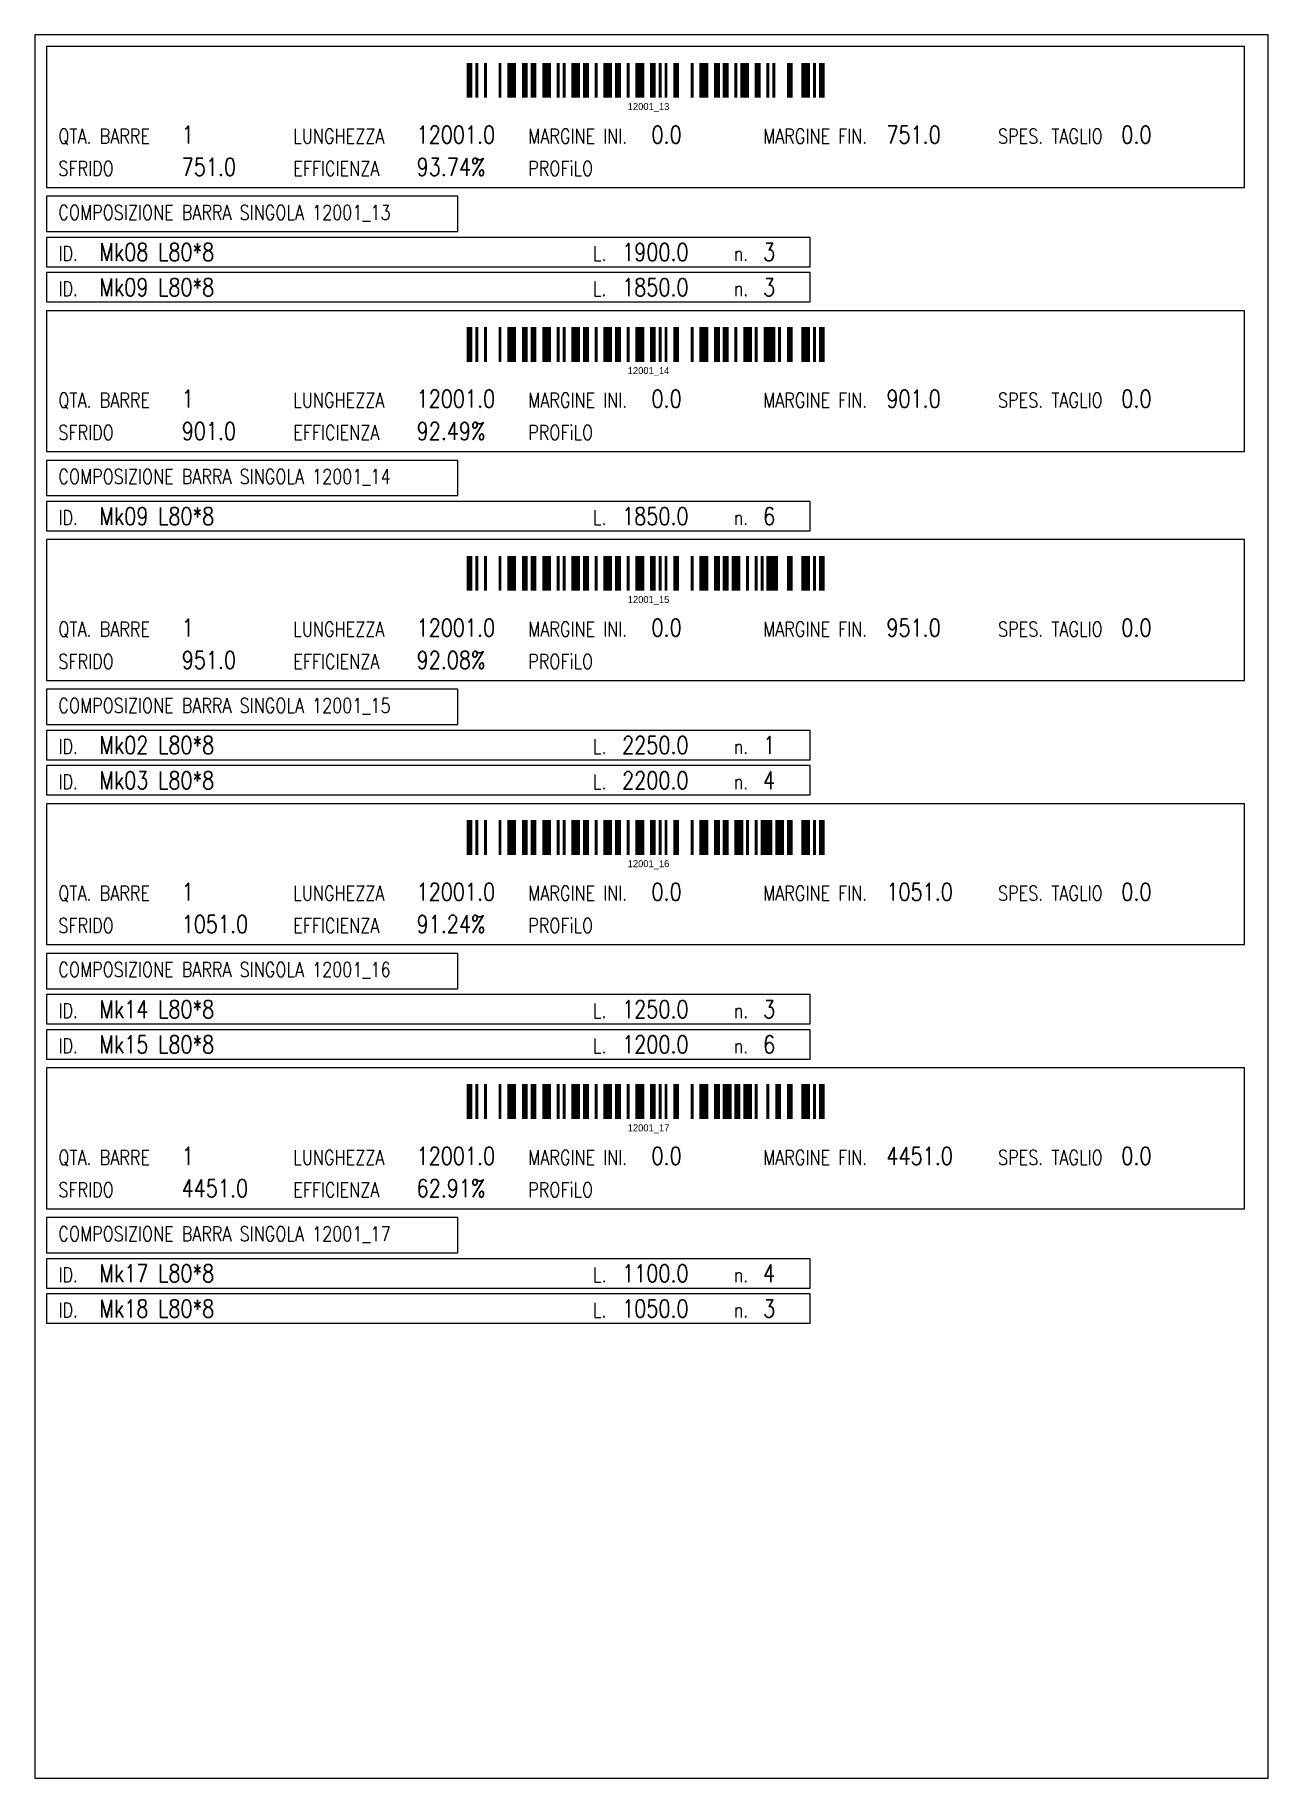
# Model space of a CAD drawing. Header units: millimetres. Extents: x -56 to 421004, y -1 to 91234.
# Drawn here: x 251624 to 263798, y 38392 to 55611 of the extents above; entities that cross this region are included whole.
import ezdxf
from ezdxf.enums import TextEntityAlignment as Align

# ---------------------------------------------------------------- set-up
doc = ezdxf.new("R2010")
doc.units = ezdxf.units.MM
doc.styles.add('EasyCutStyle', font='romans.shx', dxfattribs={"width": 0.8})

msp = doc.modelspace()

# ---------------------------------------------------------------- texts
at = {"color": 1, "style": 'EasyCutStyle', "width": 0.8}
for s, height, p in [('QTA. BARRE', 144.94, (251855.45, 54538.18)), ('LUNGHEZZA', 144.94, (254174.48, 54538.18)), ('MARGINE INI.', 144.9395, (256493.52, 54538.18)), ('MARGINE FIN.', 144.9395, (258812.55, 54538.18)), ('SPES. TAGLIO', 144.9395, (261131.58, 54538.18)), ('SFRIDO', 144.94, (251855.45, 54219.32)), ('EFFICIENZA', 144.94, (254174.48, 54219.32)), ('PROFiLO', 144.94, (256493.52, 54219.32)), ('ID.', 144.94, (251855.45, 53378.67)), ('L.', 144.94, (257131.25, 53378.67)), ('n.', 144.94, (258522.67, 53378.67)), ('ID.', 144.94, (251855.45, 53030.81)), ('L.', 144.94, (257131.25, 53030.81)), ('n.', 144.94, (258522.67, 53030.81)), ('QTA. BARRE', 144.94, (251855.45, 51929.27)), ('LUNGHEZZA', 144.94, (254174.48, 51929.27)), ('MARGINE INI.', 144.9395, (256493.52, 51929.27)), ('MARGINE FIN.', 144.9395, (258812.55, 51929.27)), ('SPES. TAGLIO', 144.9395, (261131.58, 51929.27)), ('SFRIDO', 144.94, (251855.45, 51610.4)), ('EFFICIENZA', 144.94, (254174.48, 51610.4)), ('PROFiLO', 144.94, (256493.52, 51610.4)), ('ID.', 144.94, (251855.45, 50769.76)), ('L.', 144.94, (257131.25, 50769.76)), ('n.', 144.94, (258522.67, 50769.76)), ('QTA. BARRE', 144.94, (251855.45, 49668.21)), ('LUNGHEZZA', 144.94, (254174.48, 49668.21)), ('MARGINE INI.', 144.9395, (256493.52, 49668.21)), ('MARGINE FIN.', 144.9395, (258812.55, 49668.21)), ('SPES. TAGLIO', 144.9395, (261131.58, 49668.21)), ('SFRIDO', 144.94, (251855.45, 49349.35)), ('EFFICIENZA', 144.94, (254174.48, 49349.35)), ('PROFiLO', 144.94, (256493.52, 49349.35)), ('ID.', 144.94, (251855.45, 48508.7)), ('L.', 144.94, (257131.25, 48508.7)), ('n.', 144.94, (258522.67, 48508.7)), ('ID.', 144.94, (251855.45, 48160.84)), ('L.', 144.94, (257131.25, 48160.84)), ('n.', 144.94, (258522.67, 48160.84)), ('QTA. BARRE', 144.94, (251855.45, 47059.3)), ('LUNGHEZZA', 144.94, (254174.48, 47059.3)), ('MARGINE INI.', 144.9395, (256493.52, 47059.3)), ('MARGINE FIN.', 144.9395, (258812.55, 47059.3)), ('SPES. TAGLIO', 144.9395, (261131.58, 47059.3)), ('SFRIDO', 144.94, (251855.45, 46740.44)), ('EFFICIENZA', 144.94, (254174.48, 46740.44)), ('PROFiLO', 144.94, (256493.52, 46740.44)), ('ID.', 144.94, (251855.45, 45899.79)), ('L.', 144.94, (257131.25, 45899.79)), ('n.', 144.94, (258522.67, 45899.79)), ('ID.', 144.94, (251855.45, 45551.93)), ('L.', 144.94, (257131.25, 45551.93)), ('n.', 144.94, (258522.67, 45551.93)), ('QTA. BARRE', 144.94, (251855.45, 44450.39)), ('LUNGHEZZA', 144.94, (254174.48, 44450.39)), ('MARGINE INI.', 144.9395, (256493.52, 44450.39)), ('MARGINE FIN.', 144.9395, (258812.55, 44450.39)), ('SPES. TAGLIO', 144.9395, (261131.58, 44450.39)), ('SFRIDO', 144.94, (251855.45, 44131.53)), ('EFFICIENZA', 144.94, (254174.48, 44131.53)), ('PROFiLO', 144.94, (256493.52, 44131.53)), ('ID.', 144.94, (251855.45, 43290.88)), ('L.', 144.94, (257131.25, 43290.88)), ('n.', 144.94, (258522.67, 43290.88)), ('ID.', 144.94, (251855.45, 42943.02)), ('L.', 144.94, (257131.25, 42943.02)), ('n.', 144.94, (258522.67, 42943.02))]:
    msp.add_text(s, height=height, dxfattribs=at).set_placement(p)
at = {"color": 3, "style": 'EasyCutStyle', "width": 0.8}
for s, height, p in [('1', 173.93, (253072.94, 54538.18)), ('12001.0', 173.927, (255391.98, 54538.18)), ('0.0', 173.927, (257711.01, 54538.18)), ('751.0', 173.927, (260030.04, 54538.18)), ('0.0', 173.927, (262349.07, 54538.18)), ('751.0', 173.927, (253072.94, 54219.32)), ('93.74%', 173.927, (255391.98, 54219.32)), ('Mk08 L80*8', 173.927, (252261.28, 53378.67)), ('1900.0', 173.927, (257421.13, 53378.67)), ('3', 173.93, (258812.55, 53378.67)), ('Mk09 L80*8', 173.927, (252261.28, 53030.81)), ('1850.0', 173.927, (257421.13, 53030.81)), ('3', 173.93, (258812.55, 53030.81)), ('1', 173.93, (253072.94, 51929.27)), ('12001.0', 173.927, (255391.98, 51929.27)), ('0.0', 173.927, (257711.01, 51929.27)), ('901.0', 173.927, (260030.04, 51929.27)), ('0.0', 173.927, (262349.07, 51929.27)), ('901.0', 173.927, (253072.94, 51610.4)), ('92.49%', 173.927, (255391.98, 51610.4)), ('Mk09 L80*8', 173.927, (252261.28, 50769.76)), ('1850.0', 173.927, (257421.13, 50769.76)), ('6', 173.93, (258812.55, 50769.76)), ('1', 173.93, (253072.94, 49668.21)), ('12001.0', 173.927, (255391.98, 49668.21)), ('0.0', 173.927, (257711.01, 49668.21)), ('951.0', 173.927, (260030.04, 49668.21)), ('0.0', 173.927, (262349.07, 49668.21)), ('951.0', 173.927, (253072.94, 49349.35)), ('92.08%', 173.927, (255391.98, 49349.35)), ('Mk02 L80*8', 173.927, (252261.28, 48508.7)), ('2250.0', 173.927, (257421.13, 48508.7)), ('1', 173.93, (258812.55, 48508.7)), ('Mk03 L80*8', 173.927, (252261.28, 48160.84)), ('2200.0', 173.927, (257421.13, 48160.84)), ('4', 173.93, (258812.55, 48160.84)), ('1', 173.93, (253072.94, 47059.3)), ('12001.0', 173.927, (255391.98, 47059.3)), ('0.0', 173.927, (257711.01, 47059.3)), ('1051.0', 173.927, (260030.04, 47059.3)), ('0.0', 173.927, (262349.07, 47059.3)), ('1051.0', 173.927, (253072.94, 46740.44)), ('91.24%', 173.927, (255391.98, 46740.44)), ('Mk14 L80*8', 173.927, (252261.28, 45899.79)), ('1250.0', 173.927, (257421.13, 45899.79)), ('3', 173.93, (258812.55, 45899.79)), ('Mk15 L80*8', 173.927, (252261.28, 45551.93)), ('1200.0', 173.927, (257421.13, 45551.93)), ('6', 173.93, (258812.55, 45551.93)), ('1', 173.93, (253072.94, 44450.39)), ('12001.0', 173.927, (255391.98, 44450.39)), ('0.0', 173.927, (257711.01, 44450.39)), ('4451.0', 173.927, (260030.04, 44450.39)), ('0.0', 173.927, (262349.07, 44450.39)), ('4451.0', 173.927, (253072.94, 44131.53)), ('62.91%', 173.927, (255391.98, 44131.53)), ('Mk17 L80*8', 173.927, (252261.28, 43290.88)), ('1100.0', 173.927, (257421.13, 43290.88)), ('4', 173.93, (258812.55, 43290.88)), ('Mk18 L80*8', 173.927, (252261.28, 42943.02)), ('1050.0', 173.927, (257421.13, 42943.02)), ('3', 173.93, (258812.55, 42943.02))]:
    msp.add_text(s, height=height, dxfattribs=at).set_placement(p)
at = {"color": 2, "style": 'EasyCutStyle', "width": 0.8}
for s, p in [('COMPOSIZIONE BARRA SINGOLA 12001_13', (251855.45, 53784.5)), ('COMPOSIZIONE BARRA SINGOLA 12001_14', (251855.45, 51175.59)), ('COMPOSIZIONE BARRA SINGOLA 12001_15', (251855.45, 48914.53)), ('COMPOSIZIONE BARRA SINGOLA 12001_16', (251855.45, 46305.62)), ('COMPOSIZIONE BARRA SINGOLA 12001_17', (251855.45, 43696.71))]:
    msp.add_text(s, height=144.9395, dxfattribs=at).set_placement(p)

# ---------------------------------------------------------------- blocks, each defined once
blk = doc.blocks.new('BARCODE128_12001_13')
at = {"linetype": 'Continuous'}
for points, const_width in [([(1, 0), (1, 12)], 2), ([(3.5, 0), (3.5, 12)], 1), ([(6.5, 0), (6.5, 12)], 1), ([(11.5, 0), (11.5, 12)], 1), ([(15.5, 0), (15.5, 12)], 3), ([(20, 0), (20, 12)], 2), ([(23, 0), (23, 12)], 2), ([(27.5, 0), (27.5, 12)], 3), ([(31.5, 0), (31.5, 12)], 1), ([(33.5, 0), (33.5, 12)], 1), ([(37.5, 0), (37.5, 12)], 3), ([(41, 0), (41, 12)], 2), ([(44.5, 0), (44.5, 12)], 1), ([(48.5, 0), (48.5, 12)], 3), ([(52, 0), (52, 12)], 2), ([(55.5, 0), (55.5, 12)], 1), ([(59.5, 0), (59.5, 12)], 3), ([(64, 0), (64, 12)], 2), ([(66.5, 0), (66.5, 12)], 1), ([(68.5, 0), (68.5, 12)], 1), ([(72, 0), (72, 12)], 2), ([(77.5, 0), (77.5, 12)], 1), ([(81.5, 0), (81.5, 12)], 3), ([(86, 0), (86, 12)], 2), ([(89, 0), (89, 12)], 2), ([(92.5, 0), (92.5, 12)], 1), ([(95.5, 0), (95.5, 12)], 3), ([(100, 0), (100, 12)], 2), ([(103.5, 0), (103.5, 12)], 1), ([(105.5, 0), (105.5, 12)], 1), ([(111, 0), (111, 12)], 2), ([(116.5, 0), (116.5, 12)], 3), ([(119.5, 0), (119.5, 12)], 1), ([(122, 0), (122, 12)], 2)]:
    blk.add_lwpolyline(points, dxfattribs=dict(at, const_width=const_width))
blk.add_text('12001_13', height=2.4).set_placement((62.5, -4.2), align=Align.CENTER)
blk = doc.blocks.new('BARCODE128_12001_14')
at = {"linetype": 'Continuous'}
for points, const_width in [([(1, 0), (1, 12)], 2), ([(3.5, 0), (3.5, 12)], 1), ([(6.5, 0), (6.5, 12)], 1), ([(11.5, 0), (11.5, 12)], 1), ([(15.5, 0), (15.5, 12)], 3), ([(20, 0), (20, 12)], 2), ([(23, 0), (23, 12)], 2), ([(27.5, 0), (27.5, 12)], 3), ([(31.5, 0), (31.5, 12)], 1), ([(33.5, 0), (33.5, 12)], 1), ([(37.5, 0), (37.5, 12)], 3), ([(41, 0), (41, 12)], 2), ([(44.5, 0), (44.5, 12)], 1), ([(48.5, 0), (48.5, 12)], 3), ([(52, 0), (52, 12)], 2), ([(55.5, 0), (55.5, 12)], 1), ([(59.5, 0), (59.5, 12)], 3), ([(64, 0), (64, 12)], 2), ([(66.5, 0), (66.5, 12)], 1), ([(68.5, 0), (68.5, 12)], 1), ([(72, 0), (72, 12)], 2), ([(77.5, 0), (77.5, 12)], 1), ([(81.5, 0), (81.5, 12)], 3), ([(86, 0), (86, 12)], 2), ([(89, 0), (89, 12)], 2), ([(92.5, 0), (92.5, 12)], 1), ([(96.5, 0), (96.5, 12)], 3), ([(99.5, 0), (99.5, 12)], 1), ([(104, 0), (104, 12)], 4), ([(107.5, 0), (107.5, 12)], 1), ([(111, 0), (111, 12)], 2), ([(116.5, 0), (116.5, 12)], 3), ([(119.5, 0), (119.5, 12)], 1), ([(122, 0), (122, 12)], 2)]:
    blk.add_lwpolyline(points, dxfattribs=dict(at, const_width=const_width))
blk.add_text('12001_14', height=2.4).set_placement((62.5, -4.2), align=Align.CENTER)
blk = doc.blocks.new('BARCODE128_12001_15')
at = {"linetype": 'Continuous'}
for points, const_width in [([(1, 0), (1, 12)], 2), ([(3.5, 0), (3.5, 12)], 1), ([(6.5, 0), (6.5, 12)], 1), ([(11.5, 0), (11.5, 12)], 1), ([(15.5, 0), (15.5, 12)], 3), ([(20, 0), (20, 12)], 2), ([(23, 0), (23, 12)], 2), ([(27.5, 0), (27.5, 12)], 3), ([(31.5, 0), (31.5, 12)], 1), ([(33.5, 0), (33.5, 12)], 1), ([(37.5, 0), (37.5, 12)], 3), ([(41, 0), (41, 12)], 2), ([(44.5, 0), (44.5, 12)], 1), ([(48.5, 0), (48.5, 12)], 3), ([(52, 0), (52, 12)], 2), ([(55.5, 0), (55.5, 12)], 1), ([(59.5, 0), (59.5, 12)], 3), ([(64, 0), (64, 12)], 2), ([(66.5, 0), (66.5, 12)], 1), ([(68.5, 0), (68.5, 12)], 1), ([(72, 0), (72, 12)], 2), ([(77.5, 0), (77.5, 12)], 1), ([(81.5, 0), (81.5, 12)], 3), ([(86, 0), (86, 12)], 2), ([(89, 0), (89, 12)], 2), ([(92.5, 0), (92.5, 12)], 3), ([(96.5, 0), (96.5, 12)], 1), ([(99.5, 0), (99.5, 12)], 1), ([(101.5, 0), (101.5, 12)], 1), ([(105, 0), (105, 12)], 4), ([(111, 0), (111, 12)], 2), ([(116.5, 0), (116.5, 12)], 3), ([(119.5, 0), (119.5, 12)], 1), ([(122, 0), (122, 12)], 2)]:
    blk.add_lwpolyline(points, dxfattribs=dict(at, const_width=const_width))
blk.add_text('12001_15', height=2.4).set_placement((62.5, -4.2), align=Align.CENTER)
blk = doc.blocks.new('BARCODE128_12001_16')
at = {"linetype": 'Continuous'}
for points, const_width in [([(1, 0), (1, 12)], 2), ([(3.5, 0), (3.5, 12)], 1), ([(6.5, 0), (6.5, 12)], 1), ([(11.5, 0), (11.5, 12)], 1), ([(15.5, 0), (15.5, 12)], 3), ([(20, 0), (20, 12)], 2), ([(23, 0), (23, 12)], 2), ([(27.5, 0), (27.5, 12)], 3), ([(31.5, 0), (31.5, 12)], 1), ([(33.5, 0), (33.5, 12)], 1), ([(37.5, 0), (37.5, 12)], 3), ([(41, 0), (41, 12)], 2), ([(44.5, 0), (44.5, 12)], 1), ([(48.5, 0), (48.5, 12)], 3), ([(52, 0), (52, 12)], 2), ([(55.5, 0), (55.5, 12)], 1), ([(59.5, 0), (59.5, 12)], 3), ([(64, 0), (64, 12)], 2), ([(66.5, 0), (66.5, 12)], 1), ([(68.5, 0), (68.5, 12)], 1), ([(72, 0), (72, 12)], 2), ([(77.5, 0), (77.5, 12)], 1), ([(81.5, 0), (81.5, 12)], 3), ([(86, 0), (86, 12)], 2), ([(89, 0), (89, 12)], 2), ([(93.5, 0), (93.5, 12)], 3), ([(96.5, 0), (96.5, 12)], 1), ([(99.5, 0), (99.5, 12)], 1), ([(103, 0), (103, 12)], 4), ([(107.5, 0), (107.5, 12)], 3), ([(111, 0), (111, 12)], 2), ([(116.5, 0), (116.5, 12)], 3), ([(119.5, 0), (119.5, 12)], 1), ([(122, 0), (122, 12)], 2)]:
    blk.add_lwpolyline(points, dxfattribs=dict(at, const_width=const_width))
blk.add_text('12001_16', height=2.4).set_placement((62.5, -4.2), align=Align.CENTER)
blk = doc.blocks.new('BARCODE128_12001_17')
at = {"linetype": 'Continuous'}
for points, const_width in [([(1, 0), (1, 12)], 2), ([(3.5, 0), (3.5, 12)], 1), ([(6.5, 0), (6.5, 12)], 1), ([(11.5, 0), (11.5, 12)], 1), ([(15.5, 0), (15.5, 12)], 3), ([(20, 0), (20, 12)], 2), ([(23, 0), (23, 12)], 2), ([(27.5, 0), (27.5, 12)], 3), ([(31.5, 0), (31.5, 12)], 1), ([(33.5, 0), (33.5, 12)], 1), ([(37.5, 0), (37.5, 12)], 3), ([(41, 0), (41, 12)], 2), ([(44.5, 0), (44.5, 12)], 1), ([(48.5, 0), (48.5, 12)], 3), ([(52, 0), (52, 12)], 2), ([(55.5, 0), (55.5, 12)], 1), ([(59.5, 0), (59.5, 12)], 3), ([(64, 0), (64, 12)], 2), ([(66.5, 0), (66.5, 12)], 1), ([(68.5, 0), (68.5, 12)], 1), ([(72, 0), (72, 12)], 2), ([(77.5, 0), (77.5, 12)], 1), ([(81.5, 0), (81.5, 12)], 3), ([(86, 0), (86, 12)], 2), ([(89.5, 0), (89.5, 12)], 3), ([(93, 0), (93, 12)], 2), ([(96.5, 0), (96.5, 12)], 3), ([(99.5, 0), (99.5, 12)], 1), ([(103.5, 0), (103.5, 12)], 1), ([(107, 0), (107, 12)], 2), ([(111, 0), (111, 12)], 2), ([(116.5, 0), (116.5, 12)], 3), ([(119.5, 0), (119.5, 12)], 1), ([(122, 0), (122, 12)], 2)]:
    blk.add_lwpolyline(points, dxfattribs=dict(at, const_width=const_width))
blk.add_text('12001_17', height=2.4).set_placement((62.5, -4.2), align=Align.CENTER)

# ---------------------------------------------------------------- linework, layer by layer
at = {"color": 5}
for points in [[(251623.55, 38391.92), (263798.47, 38391.92), (263798.47, 55610.73), (251623.55, 55610.73)], [(251739.5, 54103.36), (263566.56, 54103.36), (263566.56, 55494.78), (251739.5, 55494.78)], [(251739.5, 53668.55), (255797.81, 53668.55), (255797.81, 54016.4), (251739.5, 54016.4)], [(251739.5, 53320.69), (259276.35, 53320.69), (259276.35, 53610.57), (251739.5, 53610.57)], [(251739.5, 52972.84), (259276.35, 52972.84), (259276.35, 53262.71), (251739.5, 53262.71)], [(251739.5, 51494.45), (263566.56, 51494.45), (263566.56, 52885.87), (251739.5, 52885.87)], [(251739.5, 51059.63), (255797.81, 51059.63), (255797.81, 51407.49), (251739.5, 51407.49)], [(251739.5, 50711.78), (259276.35, 50711.78), (259276.35, 51001.66), (251739.5, 51001.66)], [(251739.5, 49233.4), (263566.56, 49233.4), (263566.56, 50624.82), (251739.5, 50624.82)], [(251739.5, 48798.58), (255797.81, 48798.58), (255797.81, 49146.43), (251739.5, 49146.43)], [(251739.5, 48450.72), (259276.35, 48450.72), (259276.35, 48740.6), (251739.5, 48740.6)], [(251739.5, 48102.87), (259276.35, 48102.87), (259276.35, 48392.75), (251739.5, 48392.75)], [(251739.5, 46624.49), (263566.56, 46624.49), (263566.56, 48015.9), (251739.5, 48015.9)], [(251739.5, 46189.67), (255797.81, 46189.67), (255797.81, 46537.52), (251739.5, 46537.52)], [(251739.5, 45841.81), (259276.35, 45841.81), (259276.35, 46131.69), (251739.5, 46131.69)], [(251739.5, 45493.96), (259276.35, 45493.96), (259276.35, 45783.84), (251739.5, 45783.84)], [(251739.5, 44015.57), (263566.56, 44015.57), (263566.56, 45406.99), (251739.5, 45406.99)], [(251739.5, 43580.76), (255797.81, 43580.76), (255797.81, 43928.61), (251739.5, 43928.61)], [(251739.5, 43232.9), (259276.35, 43232.9), (259276.35, 43522.78), (251739.5, 43522.78)], [(251739.5, 42885.05), (259276.35, 42885.05), (259276.35, 43174.93), (251739.5, 43174.93)]]:
    msp.add_lwpolyline(points, close=True, dxfattribs=at)

# ---------------------------------------------------------------- block references
at = {"xscale": 28.74833057849901, "yscale": 28.74833057851356, "zscale": 28.74833057851239}
for name, p in [('BARCODE128_12001_13', (255885.01, 54989.29)), ('BARCODE128_12001_14', (255885.01, 52380.38)), ('BARCODE128_12001_15', (255885.01, 50119.32)), ('BARCODE128_12001_16', (255885.01, 47510.41)), ('BARCODE128_12001_17', (255885.01, 44901.5))]:
    msp.add_blockref(name, p, dxfattribs=at)

msp.set_redraw_order([(e.dxf.handle, doc.entitydb.next_handle()) for e in msp.query("TEXT MTEXT ATTDEF DIMENSION ARC_DIMENSION")])  # texts and dimensions are drawn at this point

doc.saveas('drawing.dxf')
